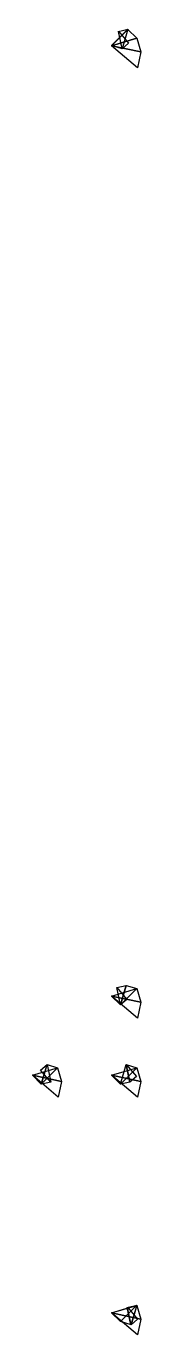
# Model space of a CAD drawing. Header units: inches. Extents: x -12292079.407 to -12292079.373, y 116895049.277 to 116895049.734.
# Drawn here: x -12292079.40111 to -12292079.40012, y 116895049.58257 to 116895049.59412 of the extents above; entities that cross this region are included whole.
import ezdxf

# ---------------------------------------------------------------- set-up
doc = ezdxf.new("R2010")
doc.units = ezdxf.units.IN
doc.header["$MEASUREMENT"] = 0
for name, color, linetype in [('BASE', 170, 'Continuous'), ('HYPOTENUSE', 20, 'Continuous'), ('PERPENDICULAR', 90, 'Continuous'), ('Standard', 7, 'Continuous')]:
    doc.layers.add(name, color=color, linetype=linetype)

# ---------------------------------------------------------------- blocks, each defined once
blk = doc.blocks.new('fundamental_block_GT')
at = {"layer": 'BASE'}
blk.add_line((0, 0), (879, -7), dxfattribs=at)
at = {"layer": 'HYPOTENUSE'}
blk.add_line((883, 469), (0, 0), dxfattribs=at)
at = {"layer": 'PERPENDICULAR'}
blk.add_line((879, -7), (883, 469), dxfattribs=at)

msp = doc.modelspace()

# ---------------------------------------------------------------- block references
for p, xscale, yscale, zscale, rotation in [((-12292079.400383, 116895049.59395), -2.315494866203326e-07, 2.315494866203326e-07, 2.315494866203326e-07, 224.6180147562278), ((-12292079.400239, 116895049.594095), -2.035103554868196e-07, 2.035103554868196e-07, 2.035103554868196e-07, 73.10568086252998), ((-12292079.400323, 116895049.594077), -1.572177793213685e-07, 1.572177793213685e-07, 1.572177793213685e-07, 130.0819562515822), ((-12292079.40029, 116895049.593923), -1.788697228013804e-07, 1.788697228013803e-07, 1.788697228013804e-07, 281.5939273907236), ((-12292079.400383, 116895049.59395), -2.634471657972354e-07, 2.634471657972353e-07, 2.634471657972354e-07, 196.1285335384041), ((-12292079.400338, 116895049.585639), -1.572177793213685e-07, 1.572177793213685e-07, 1.572177793213685e-07, 130.0819562515822), ((-12292079.400161, 116895049.585629), -2.315494866203326e-07, 2.315494866203326e-07, 2.315494866203326e-07, 44.61801475622773), ((-12292079.400383, 116895049.585563), -2.634471657972354e-07, 2.634471657972353e-07, 2.634471657972354e-07, 196.1285335384041), ((-12292079.400305, 116895049.585485), -1.788697228013804e-07, 1.788697228013803e-07, 1.788697228013804e-07, 281.5939273907236), ((-12292079.400305, 116895049.585485), -2.035103554868197e-07, 2.035103554868197e-07, 2.035103554868197e-07, 253.1056808625299), ((-12292079.40086, 116895049.58493), -2.315494866203326e-07, 2.315494866203326e-07, 2.315494866203326e-07, 44.61801475622773), ((-12292079.401082, 116895049.584864), -2.634471657972354e-07, 2.634471657972353e-07, 2.634471657972354e-07, 196.1285335384041), ((-12292079.400953, 116895049.584958), -1.788697228013804e-07, 1.788697228013803e-07, 1.788697228013803e-07, 101.5939273907236), ((-12292079.40092, 116895049.584804), -1.572177793213685e-07, 1.572177793213685e-07, 1.572177793213685e-07, 310.081956251582), ((-12292079.401004, 116895049.584786), -2.035103554868197e-07, 2.035103554868197e-07, 2.035103554868197e-07, 253.1056808625299), ((-12292079.400161, 116895049.58493), -2.315494866203326e-07, 2.315494866203326e-07, 2.315494866203326e-07, 44.61801475622773), ((-12292079.400383, 116895049.584864), -2.634471657972354e-07, 2.634471657972353e-07, 2.634471657972354e-07, 196.1285335384041), ((-12292079.400254, 116895049.584958), -1.788697228013804e-07, 1.788697228013803e-07, 1.788697228013803e-07, 101.5939273907236), ((-12292079.400254, 116895049.584958), -1.572177793213685e-07, 1.572177793213685e-07, 1.572177793213685e-07, 130.0819562515822), ((-12292079.400305, 116895049.584786), -2.035103554868197e-07, 2.035103554868197e-07, 2.035103554868197e-07, 253.1056808625299), ((-12292079.400161, 116895049.582834), -2.315494866203326e-07, 2.315494866203326e-07, 2.315494866203326e-07, 44.61801475622773), ((-12292079.400161, 116895049.582834), -2.035103554868196e-07, 2.035103554868196e-07, 2.035103554868196e-07, 73.10568086252998), ((-12292079.400383, 116895049.582767), -2.634471657972354e-07, 2.634471657972353e-07, 2.634471657972354e-07, 196.1285335384041), ((-12292079.400244, 116895049.582816), -1.572177793213685e-07, 1.572177793213685e-07, 1.572177793213685e-07, 130.0819562515822), ((-12292079.400212, 116895049.582662), -1.788697228013804e-07, 1.788697228013803e-07, 1.788697228013804e-07, 281.5939273907236)]:
    msp.add_blockref('fundamental_block_GT', p, dxfattribs=dict(xscale=xscale, yscale=yscale, zscale=zscale, rotation=rotation))
at = {"layer": 'Standard', "xscale": -2.997428182638996e-07, "yscale": 2.997428182638995e-07, "zscale": 2.997428182638995e-07, "rotation": 167.6398495386389}
for p in [(-12292079.400383, 116895049.59395), (-12292079.400383, 116895049.585563), (-12292079.401082, 116895049.584864), (-12292079.400383, 116895049.584864), (-12292079.400383, 116895049.582767)]:
    msp.add_blockref('fundamental_block_GT', p, dxfattribs=at)

doc.saveas('drawing.dxf')
